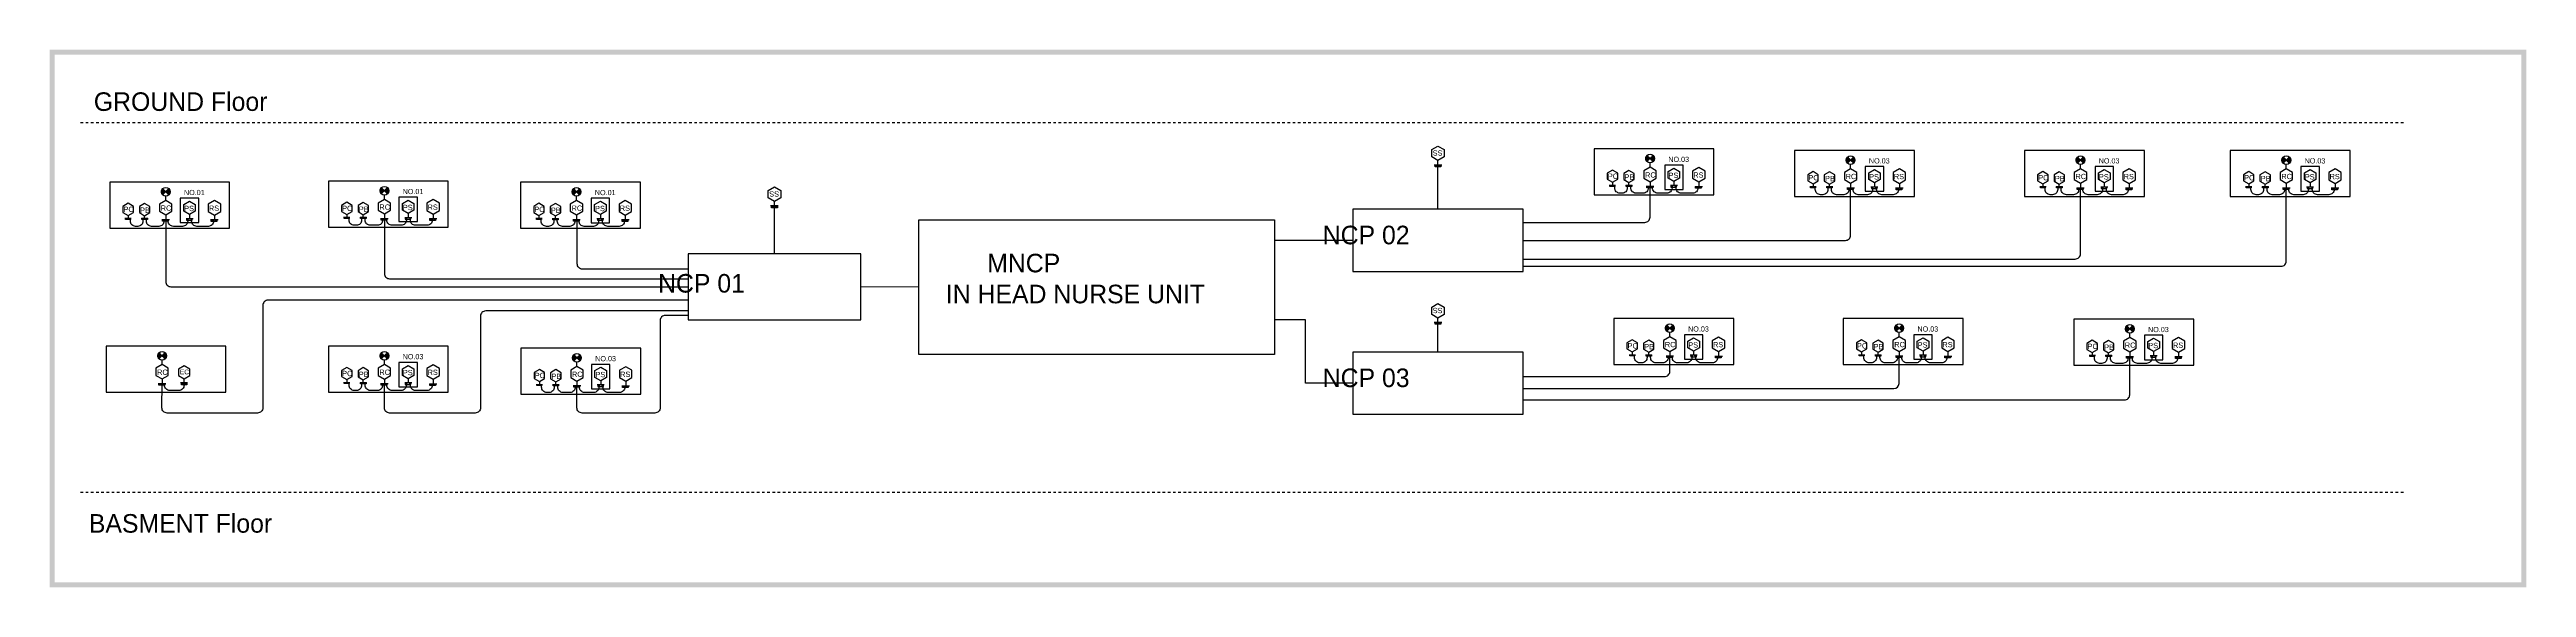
# Model space of a CAD drawing. Extents: x -15 to 255, y 313 to 399.
# Drawn here: x 160.2 to 255.5, y 322 to 342.6 of the extents above; entities that cross this region are included whole.
import ezdxf

# ---------------------------------------------------------------- set-up
doc = ezdxf.new("R2010")
doc.units = 0
doc.header["$LTSCALE"] = 0.15
doc.linetypes.add('DASHDOT', pattern=[1, 0.5, -0.25, 0, -0.25])
doc.layers.get('0').update_dxf_attribs({"color": 252})
for name, color, linetype in [('0 sockets', 252, 'Continuous'), ('00Nurse Call Diagram', 4, 'Continuous'), ('E-NURS', 4, 'Continuous'), ('ELEC-COMMENTS', 2, 'Continuous')]:
    doc.layers.add(name, color=color, linetype=linetype)
doc.styles.add('ARIAL', font='SAS_____.PFB', dxfattribs={"width": 3, "height": 0.3})
pattern_1 = [(0, (0, 0), (0, 6.985), [5.08, -1.905]), (90, (0, 0), (-6.985, 4e-16), [5.08, -1.905])]
pattern_2 = [(0, (0, 0), (0, 6.985), [5.08, -1.905]), (90, (0, 0), (-6.985, 4e-16), [5.08, -1.905])]

# ---------------------------------------------------------------- blocks, each defined once
blk = doc.blocks.new('*U105')
h = blk.add_hatch()
h.set_pattern_fill('ANGLE', color=2)
h.set_pattern_definition(pattern_1)
h.paths.add_polyline_path([(3, 40, 1), (30, 40, 1)])
at = {"color": 3}
blk.add_lwpolyline([(0, 69), (41, 69), (41, -66), (0, -66)], close=True, dxfattribs=at)
for centre in [(17, 40), (20, -39)]:
    blk.add_circle(centre, 13.1, dxfattribs=at)
at = {"layer": 'E-NURS', "ltscale": 0.8}
for p, q in [((0, 0, 0), (-106, 0, 0)), ((0, 89, 0), (0, -89, 0))]:
    blk.add_line(p, q, dxfattribs=at)
at = {"layer": 'E-NURS', "elevation": 0}
blk.add_lwpolyline([(-191, 147), (-106, 0), (-191, -147), (-360, -147), (-445, 0), (-360, 147)], close=True, dxfattribs=at)
at = {"layer": 'E-NURS', "color": 3, "linetype": 'Continuous', "style": 'ARIAL'}
blk.add_text('SS', height=123.5, rotation=270, dxfattribs=at).set_placement((-344, 111, 0))
blk = doc.blocks.new('*U138')
h = blk.add_hatch()
h.set_pattern_fill('ANGLE', color=4)
h.set_pattern_definition(pattern_1)
h.paths.add_polyline_path([(67, -77, 1), (8, -77, 1)])
at = {"color": 3}
blk.add_lwpolyline([(0, 119), (89, 119), (89, -148), (0, -148)], close=True, dxfattribs=at)
for centre in [(37, 77), (37, -77)]:
    blk.add_circle(centre, 29.3, dxfattribs=at)
at = {"layer": 'E-NURS', "ltscale": 0.8}
for p, q in [((-212, 0, 0), (0, 0, 0)), ((0, -177, 0), (0, 177, 0))]:
    blk.add_line(p, q, dxfattribs=at)
at = {"layer": 'E-NURS', "elevation": 0}
blk.add_lwpolyline([(-381, -293), (-212, 0), (-381, 293), (-720, 293), (-889, 0), (-720, -293)], close=True, dxfattribs=at)
at = {"layer": 'E-NURS', "color": 3, "linetype": 'Continuous', "style": 'ARIAL'}
blk.add_text('RS', height=246.9, rotation=90, dxfattribs=at).set_placement((-410, -259, 0))
blk = doc.blocks.new('*U144')
h = blk.add_hatch(color=2)
h.dxf.hatch_style = 1
h.paths.add_polyline_path([(-64, 35, 1), (-119, 35, 1)])
at = {"color": 3}
blk.add_lwpolyline([(-128, 0), (137, 0), (137, 72), (-128, 72)], close=True, dxfattribs=at)
for centre in [(-91, 35), (91, 35)]:
    blk.add_circle(centre, 27.3, dxfattribs=at)
at = {"layer": 'E-NURS', "ltscale": 0.8}
for p, q in [((-164, 0, 0), (164, 0, 0)), ((0, -196, 0), (0, 0, 0))]:
    blk.add_line(p, q, dxfattribs=at)
at = {"layer": 'E-NURS', "elevation": 0}
blk.add_lwpolyline([(-271, -352), (0, -196), (271, -352), (271, -665), (0, -821), (-271, -665)], close=True, dxfattribs=at)
at = {"layer": 'E-NURS', "color": 3, "linetype": 'Continuous', "style": 'ARIAL'}
blk.add_text('PS', height=250, rotation=180, dxfattribs=at).set_placement((253, -357, 0))
blk = doc.blocks.new('*U135')
h = blk.add_hatch()
h.set_pattern_fill('ANGLE', color=3)
h.set_pattern_definition(pattern_1)
h.paths.add_polyline_path([(60, 72, 1), (9, 72, 1)])
at = {"color": 3}
blk.add_lwpolyline([(0, 123), (79, 123), (79, -147), (0, -147)], close=True, dxfattribs=at)
for centre in [(34, 72), (34, -96)]:
    blk.add_circle(centre, 25.3, dxfattribs=at)
at = {"layer": 'E-NURS', "ltscale": 0.8}
for p, q in [((-212, 0, 0), (0, 0, 0)), ((0, -177, 0), (0, 177, 0))]:
    blk.add_line(p, q, dxfattribs=at)
at = {"layer": 'E-NURS', "elevation": 0}
blk.add_lwpolyline([(-381, -293), (-212, 0), (-381, 293), (-720, 293), (-889, 0), (-720, -293)], close=True, dxfattribs=at)
at = {"layer": 'E-NURS', "color": 3, "linetype": 'Continuous', "style": 'ARIAL'}
blk.add_text('RC', height=246.9, rotation=90, dxfattribs=at).set_placement((-406, -233, 0))
blk = doc.blocks.new('*U127')
h = blk.add_hatch(color=5)
h.dxf.hatch_style = 1
h.paths.add_polyline_path([(118, -28, 1), (69, -28, 1)])
at = {"color": 3}
blk.add_lwpolyline([(-125, 0), (132, 0), (132, -62), (-125, -62)], close=True, dxfattribs=at)
for centre in [(-93, -28), (93, -28)]:
    blk.add_circle(centre, 24.8, dxfattribs=at)
at = {"layer": 'E-NURS', "ltscale": 0.8}
for p, q in [((0, 0, 0), (0, 123, 0)), ((-149, 0, 0), (149, 0, 0))]:
    blk.add_line(p, q, dxfattribs=at)
at = {"layer": 'E-NURS', "elevation": 0}
blk.add_lwpolyline([(-246, 265), (0, 123), (246, 265), (246, 549), (0, 692), (-246, 549)], close=True, dxfattribs=at)
at = {"layer": 'E-NURS', "color": 3, "linetype": 'Continuous', "style": 'ARIAL'}
blk.add_text('PB', height=250, dxfattribs=at).set_placement((-214, 256, 0))
blk = doc.blocks.new('*U131')
h = blk.add_hatch(color=3)
h.dxf.hatch_style = 1
h.paths.add_polyline_path([(113, -29, 1), (63, -29, 1)])
at = {"color": 3}
blk.add_lwpolyline([(-117, 0), (115, 0), (115, -59), (-117, -59)], close=True, dxfattribs=at)
for centre in [(-88, -29), (88, -29)]:
    blk.add_circle(centre, 24.9, dxfattribs=at)
at = {"layer": 'E-NURS', "ltscale": 0.8}
for p, q in [((0, 131, 0), (0, 0, 0)), ((-149, 0, 0), (149, 0, 0))]:
    blk.add_line(p, q, dxfattribs=at)
at = {"layer": 'E-NURS', "elevation": 0}
blk.add_lwpolyline([(-246, 273), (0, 131), (246, 273), (246, 557), (0, 700), (-246, 557)], close=True, dxfattribs=at)
at = {"layer": 'E-NURS', "color": 3, "linetype": 'Continuous', "style": 'ARIAL'}
blk.add_text('PC', height=250, rotation=360, dxfattribs=at).set_placement((-220, 292, 0))
blk = doc.blocks.new('ROOM-CORRIDOR LAMP')
at = {"layer": 'E-NURS'}
h = blk.add_hatch(dxfattribs=at)
h.set_pattern_fill('ANGLE', color=256, style=0)
h.set_pattern_definition(pattern_2)
h.paths.add_polyline_path([(144, 144, 0.4142136), (-144, 144), (0, 0)])
h = blk.add_hatch(dxfattribs=at)
h.set_pattern_fill('ANGLE', color=256, style=0)
h.set_pattern_definition(pattern_2)
h.paths.add_polyline_path([(0, 0), (-144, -144, 0.4142136), (144, -144)])
blk.add_line((144, 144), (-144, -144), dxfattribs=at)
blk.add_lwpolyline([(-144, 144), (144, -144)], dxfattribs=at)
blk.add_circle((0, 0), 204, dxfattribs=at)
blk = doc.blocks.new('*U141')
h = blk.add_hatch(color=6)
h.dxf.hatch_style = 1
h.paths.add_polyline_path([(80, -72, 1), (13, -72, 1)])
at = {"color": 3}
blk.add_lwpolyline([(0, 124), (94, 124), (94, -127), (0, -127)], close=True, dxfattribs=at)
for centre in [(47, 68), (47, -72)]:
    blk.add_circle(centre, 33.6, dxfattribs=at)
at = {"layer": 'E-NURS', "ltscale": 0.8}
for p, q in [((0, 0, 0), (-191, 0, 0)), ((0, 160, 0), (0, -160, 0))]:
    blk.add_line(p, q, dxfattribs=at)
at = {"layer": 'E-NURS', "elevation": 0}
blk.add_lwpolyline([(-648, 264), (-800, 0), (-648, -264), (-343, -264), (-191, 0), (-343, 264)], close=True, dxfattribs=at)
at = {"layer": 'E-NURS', "color": 3, "linetype": 'Continuous', "style": 'ARIAL'}
blk.add_text('EC', height=222.2, rotation=90, dxfattribs=at).set_placement((-399, -198, 0))

msp = doc.modelspace()

# ---------------------------------------------------------------- hatches: boundary and pattern name
at = {"layer": '0 sockets'}
h = msp.add_hatch(color=2, dxfattribs=at)
h.dxf.hatch_style = 1
h.paths.add_polyline_path([(255.457, 342.642), (160.235, 342.642), (160.235, 321.989), (255.457, 321.989)])
h.paths.add_polyline_path([(255.257, 322.189), (160.435, 322.189), (160.435, 342.442), (255.257, 342.442)], flags=16)
h.paths.add_polyline_path([(248.683, 337.002), (246.226, 337.002), (246.226, 334.521, -0.414214), (246.026, 334.321), (216.881, 334.321), (216.881, 334.119), (210.34, 334.119), (210.34, 335.314), (207.328, 335.314), (207.328, 332.269), (208.524, 332.269), (208.524, 329.831), (210.34, 329.831), (210.34, 331.026), (216.881, 331.026), (216.881, 330.084), (222.325, 330.084, 0.414214), (222.525, 330.284), (222.525, 330.546), (220.372, 330.546), (220.372, 332.313), (224.982, 332.313), (224.982, 330.546), (222.525, 330.546), (222.525, 330.284, -0.414214), (222.325, 330.084), (216.881, 330.084), (216.881, 329.623), (231.137, 329.623, 0.412529), (231.337, 329.822), (231.341, 330.546), (229.19, 330.546), (229.19, 332.313), (233.801, 332.313), (233.801, 330.546), (231.341, 330.546), (231.337, 329.822, -0.412529), (231.137, 329.623), (216.881, 329.623), (216.881, 329.189), (240.007, 329.189, 0.414214), (240.207, 329.389), (240.207, 330.525), (238.054, 330.525), (238.054, 332.291), (242.665, 332.291), (242.665, 330.525), (240.207, 330.525), (240.207, 329.389, -0.414214), (240.007, 329.189), (216.881, 329.189), (216.881, 328.635), (210.34, 328.635), (210.34, 329.831), (208.524, 329.831), (208.524, 332.269), (207.328, 332.269), (207.328, 330.933), (193.648, 330.933), (193.648, 333.519), (191.418, 333.534), (191.418, 332.264), (184.789, 332.264), (184.789, 332.434), (183.909, 332.434, 0.414214), (183.709, 332.234), (183.709, 328.885, -0.414214), (183.509, 328.685), (180.71, 328.685, -0.414214), (180.51, 328.885), (180.51, 329.408), (178.358, 329.408), (178.358, 331.174), (182.968, 331.174), (182.968, 329.408), (180.51, 329.408), (180.51, 328.885, 0.414214), (180.71, 328.685), (183.509, 328.685, 0.414214), (183.709, 328.885), (183.709, 332.234, -0.414214), (183.909, 332.434), (184.789, 332.434), (184.789, 332.604), (177.002, 332.604, 0.414214), (176.802, 332.404), (176.802, 328.885, -0.414214), (176.602, 328.685), (173.307, 328.685, -0.414214), (173.107, 328.885), (173.107, 329.484), (170.955, 329.484), (170.955, 331.251), (175.565, 331.251), (175.565, 329.484), (173.107, 329.484), (173.107, 328.885, 0.414214), (173.307, 328.685), (176.602, 328.685, 0.414214), (176.802, 328.885), (176.802, 332.404, -0.414214), (177.002, 332.604), (184.789, 332.604), (184.789, 333.018), (168.634, 333.018, 0.414214), (168.434, 332.818), (168.434, 328.885, -0.414214), (168.234, 328.685), (164.755, 328.685, -0.416083), (164.555, 328.886), (164.558, 329.485), (162.408, 329.485), (162.408, 331.252), (167.018, 331.252), (167.018, 329.485), (164.558, 329.485), (164.555, 328.886, 0.416083), (164.755, 328.685), (168.234, 328.685, 0.414214), (168.434, 328.885), (168.434, 332.818, -0.414214), (168.634, 333.018), (184.789, 333.018), (184.789, 333.534), (164.901, 333.534, -0.414214), (164.701, 333.734), (164.701, 335.787), (162.548, 335.787), (162.548, 337.554), (167.158, 337.554), (167.158, 335.787), (164.701, 335.787), (164.701, 333.734, 0.414214), (164.901, 333.534), (184.789, 333.534), (184.789, 333.842), (173.307, 333.842, -0.414214), (173.107, 334.042), (173.107, 335.826), (170.955, 335.826), (170.955, 337.592), (175.565, 337.592), (175.565, 335.826), (173.107, 335.826), (173.107, 334.042, 0.414214), (173.307, 333.842), (184.789, 333.842), (184.789, 334.21), (180.723, 334.21, -0.414214), (180.523, 334.41), (180.523, 335.786), (178.343, 335.786), (178.343, 337.552), (182.953, 337.552), (182.953, 335.786), (180.523, 335.786), (180.523, 334.41, 0.414214), (180.723, 334.21), (184.789, 334.21), (184.789, 334.804), (191.418, 334.804), (191.418, 333.534), (193.648, 333.519), (193.648, 336.106), (207.328, 336.106), (207.328, 335.314), (210.34, 335.314), (210.34, 336.51), (216.881, 336.51), (216.881, 336.007), (221.565, 336.007, 0.414214), (221.765, 336.207), (221.765, 337.059), (219.612, 337.059), (219.612, 338.826), (224.222, 338.826), (224.222, 337.059), (221.765, 337.059), (221.765, 336.207, -0.414214), (221.565, 336.007), (216.881, 336.007), (216.881, 335.314), (229.276, 335.314, 0.414214), (229.476, 335.514), (229.476, 337.002), (227.323, 337.002), (227.323, 338.768), (231.934, 338.768), (231.934, 337.002), (229.476, 337.002), (229.476, 335.514, -0.414214), (229.276, 335.314), (216.881, 335.314), (216.881, 334.599), (238.111, 334.599, 0.414214), (238.311, 334.799), (238.311, 337.002), (236.158, 337.002), (236.158, 338.768), (240.768, 338.768), (240.768, 337.002), (238.311, 337.002), (238.311, 334.799, -0.414214), (238.111, 334.599), (216.881, 334.599), (216.881, 334.321), (246.026, 334.321, 0.414214), (246.226, 334.521), (246.226, 337.002), (244.073, 337.002), (244.073, 338.768), (248.683, 338.768)], flags=0)
h.paths.add_polyline_path([(248.34, 337.919), (248.34, 337.641), (248.1, 337.502), (248.1, 337.329), (248.197, 337.329), (248.197, 337.256), (248.065, 337.256, -0.395428), (247.865, 337.069), (247.425, 337.069, -0.330612), (247.233, 337.211), (247.064, 337.211, -0.330612), (246.873, 337.069), (246.52, 337.069, -0.414214), (246.32, 337.269), (246.32, 337.27), (246.161, 337.27), (246.161, 337.269, -0.414214), (245.961, 337.069), (245.686, 337.069, -0.414214), (245.486, 337.269), (245.486, 337.327), (245.352, 337.327), (245.352, 337.269, -0.414214), (245.152, 337.069), (245.067, 337.069, -0.414214), (244.867, 337.269), (244.867, 337.332), (244.685, 337.332), (244.685, 337.38), (244.781, 337.38), (244.781, 337.487), (244.579, 337.604), (244.579, 337.837), (244.781, 337.953), (244.983, 337.837), (244.983, 337.604), (244.781, 337.487), (244.781, 337.38), (244.875, 337.38), (244.875, 337.332), (244.867, 337.332), (244.867, 337.269, 0.414214), (245.067, 337.069), (245.152, 337.069, 0.414214), (245.352, 337.269), (245.352, 337.327), (245.311, 337.327), (245.311, 337.378), (245.414, 337.378), (245.414, 337.478), (245.212, 337.595), (245.212, 337.828), (245.414, 337.944), (245.616, 337.828), (245.616, 337.595), (245.414, 337.478), (245.414, 337.378), (245.522, 337.378), (245.522, 337.327), (245.486, 337.327), (245.486, 337.269, 0.414214), (245.686, 337.069), (245.961, 337.069, 0.414214), (246.161, 337.269), (246.161, 337.27), (246.106, 337.27), (246.106, 337.335), (246.226, 337.335), (246.226, 337.509), (245.985, 337.648), (245.985, 337.925), (246.226, 338.064), (246.466, 337.925), (246.466, 337.648), (246.226, 337.509), (246.226, 337.335), (246.327, 337.335), (246.327, 337.27), (246.32, 337.27), (246.32, 337.269, 0.414214), (246.52, 337.069), (246.873, 337.069, 0.330612), (247.064, 337.211), (246.788, 337.211), (246.788, 338.149), (247.496, 338.149), (247.496, 337.211), (247.233, 337.211, 0.330612), (247.425, 337.069), (247.865, 337.069, 0.395428), (248.065, 337.256), (247.978, 337.256), (247.978, 337.329), (248.1, 337.329), (248.1, 337.502), (247.859, 337.641), (247.859, 337.919), (248.1, 338.058)], flags=0)
h.paths.add_polyline_path([(247.364, 337.906), (247.364, 337.649), (247.142, 337.521), (247.142, 337.361), (247.246, 337.361), (247.246, 337.302), (247.029, 337.302), (247.029, 337.361), (247.142, 337.361), (247.142, 337.521), (246.919, 337.649), (246.919, 337.906), (247.142, 338.034)], flags=0)
h.paths.add_polyline_path([(242.321, 331.442), (242.321, 331.164), (242.081, 331.025), (242.081, 330.852), (242.178, 330.852), (242.178, 330.779), (242.046, 330.779, -0.395428), (241.847, 330.592), (241.406, 330.592, -0.330612), (241.214, 330.734), (241.045, 330.734, -0.330612), (240.854, 330.592), (240.502, 330.592, -0.414214), (240.302, 330.792), (240.302, 330.793), (240.142, 330.793), (240.142, 330.792, -0.414214), (239.942, 330.592), (239.668, 330.592, -0.414214), (239.468, 330.792), (239.468, 330.85), (239.333, 330.85), (239.333, 330.792, -0.414214), (239.133, 330.592), (239.049, 330.592, -0.414214), (238.849, 330.792), (238.849, 330.855), (238.666, 330.855), (238.666, 330.903), (238.762, 330.903), (238.762, 331.01), (238.56, 331.126), (238.56, 331.36), (238.762, 331.476), (238.964, 331.36), (238.964, 331.126), (238.762, 331.01), (238.762, 330.903), (238.857, 330.903), (238.857, 330.855), (238.849, 330.855), (238.849, 330.792, 0.414214), (239.049, 330.592), (239.133, 330.592, 0.414214), (239.333, 330.792), (239.333, 330.85), (239.293, 330.85), (239.293, 330.901), (239.395, 330.901), (239.395, 331.001), (239.194, 331.118), (239.194, 331.351), (239.395, 331.467), (239.597, 331.351), (239.597, 331.118), (239.395, 331.001), (239.395, 330.901), (239.504, 330.901), (239.504, 330.85), (239.468, 330.85), (239.468, 330.792, 0.414214), (239.668, 330.592), (239.942, 330.592, 0.414214), (240.142, 330.792), (240.142, 330.793), (240.087, 330.793), (240.087, 330.858), (240.207, 330.858), (240.207, 331.032), (239.967, 331.17), (239.967, 331.448), (240.207, 331.587), (240.447, 331.448), (240.447, 331.17), (240.207, 331.032), (240.207, 330.858), (240.308, 330.858), (240.308, 330.793), (240.302, 330.793), (240.302, 330.792, 0.414214), (240.502, 330.592), (240.854, 330.592, 0.330612), (241.045, 330.734), (240.769, 330.734), (240.769, 331.671), (241.477, 331.671), (241.477, 330.734), (241.214, 330.734, 0.330612), (241.406, 330.592), (241.847, 330.592, 0.395428), (242.046, 330.779), (241.959, 330.779), (241.959, 330.852), (242.081, 330.852), (242.081, 331.025), (241.84, 331.164), (241.84, 331.442), (242.081, 331.581)], flags=0)
h.paths.add_polyline_path([(240.425, 337.919), (240.425, 337.641), (240.184, 337.502), (240.184, 337.329), (240.282, 337.329), (240.282, 337.256), (240.15, 337.256, -0.395428), (239.95, 337.069), (239.51, 337.069, -0.330612), (239.318, 337.211), (239.149, 337.211, -0.330612), (238.957, 337.069), (238.605, 337.069, -0.414214), (238.405, 337.269), (238.405, 337.27), (238.246, 337.27), (238.246, 337.269, -0.414214), (238.046, 337.069), (237.771, 337.069, -0.414214), (237.571, 337.269), (237.571, 337.327), (237.437, 337.327), (237.437, 337.269, -0.414214), (237.237, 337.069), (237.152, 337.069, -0.414214), (236.952, 337.269), (236.952, 337.332), (236.77, 337.332), (236.77, 337.38), (236.866, 337.38), (236.866, 337.487), (236.664, 337.604), (236.664, 337.837), (236.866, 337.953), (237.068, 337.837), (237.068, 337.604), (236.866, 337.487), (236.866, 337.38), (236.96, 337.38), (236.96, 337.332), (236.952, 337.332), (236.952, 337.269, 0.414214), (237.152, 337.069), (237.237, 337.069, 0.414214), (237.437, 337.269), (237.437, 337.327), (237.396, 337.327), (237.396, 337.378), (237.499, 337.378), (237.499, 337.478), (237.297, 337.595), (237.297, 337.828), (237.499, 337.944), (237.701, 337.828), (237.701, 337.595), (237.499, 337.478), (237.499, 337.378), (237.607, 337.378), (237.607, 337.327), (237.571, 337.327), (237.571, 337.269, 0.414214), (237.771, 337.069), (238.046, 337.069, 0.414214), (238.246, 337.269), (238.246, 337.27), (238.191, 337.27), (238.191, 337.335), (238.311, 337.335), (238.311, 337.509), (238.07, 337.648), (238.07, 337.925), (238.311, 338.064), (238.551, 337.925), (238.551, 337.648), (238.311, 337.509), (238.311, 337.335), (238.412, 337.335), (238.412, 337.27), (238.405, 337.27), (238.405, 337.269, 0.414214), (238.605, 337.069), (238.957, 337.069, 0.330612), (239.149, 337.211), (238.873, 337.211), (238.873, 338.149), (239.581, 338.149), (239.581, 337.211), (239.318, 337.211, 0.330612), (239.51, 337.069), (239.95, 337.069, 0.395428), (240.15, 337.256), (240.063, 337.256), (240.063, 337.329), (240.184, 337.329), (240.184, 337.502), (239.944, 337.641), (239.944, 337.919), (240.184, 338.058)], flags=0)
h.paths.add_polyline_path([(241.345, 331.429), (241.345, 331.172), (241.123, 331.044), (241.123, 330.883), (241.228, 330.883), (241.228, 330.825), (241.01, 330.825), (241.01, 330.883), (241.123, 330.883), (241.123, 331.044), (240.901, 331.172), (240.901, 331.429), (241.123, 331.557)], flags=0)
h.paths.add_polyline_path([(239.449, 337.906), (239.449, 337.649), (239.226, 337.521), (239.226, 337.361), (239.331, 337.361), (239.331, 337.302), (239.114, 337.302), (239.114, 337.361), (239.226, 337.361), (239.226, 337.521), (239.004, 337.649), (239.004, 337.906), (239.226, 338.034)], flags=0)
h.paths.add_polyline_path([(233.457, 331.463), (233.457, 331.186), (233.217, 331.047), (233.217, 330.873), (233.314, 330.873), (233.314, 330.801), (233.182, 330.801, -0.395428), (232.983, 330.614), (232.542, 330.614, -0.330612), (232.35, 330.756), (232.181, 330.756, -0.330612), (231.99, 330.614), (231.638, 330.614, -0.414214), (231.438, 330.814), (231.438, 330.815), (231.278, 330.815), (231.278, 330.814, -0.414214), (231.078, 330.614), (230.804, 330.614, -0.414214), (230.604, 330.814), (230.604, 330.872), (230.469, 330.872), (230.469, 330.814, -0.414214), (230.269, 330.614), (230.185, 330.614, -0.414214), (229.985, 330.814), (229.985, 330.876), (229.802, 330.876), (229.802, 330.924), (229.898, 330.924), (229.898, 331.031), (229.696, 331.148), (229.696, 331.381), (229.898, 331.498), (230.1, 331.381), (230.1, 331.148), (229.898, 331.031), (229.898, 330.924), (229.993, 330.924), (229.993, 330.876), (229.985, 330.876), (229.985, 330.814, 0.414214), (230.185, 330.614), (230.269, 330.614, 0.414214), (230.469, 330.814), (230.469, 330.872), (230.429, 330.872), (230.429, 330.922), (230.531, 330.922), (230.531, 331.023), (230.329, 331.139), (230.329, 331.372), (230.531, 331.489), (230.733, 331.372), (230.733, 331.139), (230.531, 331.023), (230.531, 330.922), (230.64, 330.922), (230.64, 330.872), (230.604, 330.872), (230.604, 330.814, 0.414214), (230.804, 330.614), (231.078, 330.614, 0.414214), (231.278, 330.814), (231.278, 330.815), (231.223, 330.815), (231.223, 330.88), (231.343, 330.88), (231.343, 331.053), (231.103, 331.192), (231.103, 331.47), (231.343, 331.608), (231.583, 331.47), (231.583, 331.192), (231.343, 331.053), (231.343, 330.88), (231.444, 330.88), (231.444, 330.815), (231.438, 330.815), (231.438, 330.814, 0.414214), (231.638, 330.614), (231.99, 330.614, 0.330612), (232.181, 330.756), (231.905, 330.756), (231.905, 331.693), (232.613, 331.693), (232.613, 330.756), (232.35, 330.756, 0.330612), (232.542, 330.614), (232.983, 330.614, 0.395428), (233.182, 330.801), (233.095, 330.801), (233.095, 330.873), (233.217, 330.873), (233.217, 331.047), (232.976, 331.186), (232.976, 331.463), (233.217, 331.602)], flags=0)
h.paths.add_polyline_path([(231.59, 337.919), (231.59, 337.641), (231.35, 337.502), (231.35, 337.329), (231.447, 337.329), (231.447, 337.256), (231.315, 337.256, -0.395428), (231.116, 337.069), (230.675, 337.069, -0.330612), (230.483, 337.211), (230.314, 337.211, -0.330612), (230.123, 337.069), (229.771, 337.069, -0.414214), (229.571, 337.269), (229.571, 337.27), (229.411, 337.27), (229.411, 337.269, -0.414214), (229.211, 337.069), (228.937, 337.069, -0.414214), (228.737, 337.269), (228.737, 337.327), (228.602, 337.327), (228.602, 337.269, -0.414214), (228.402, 337.069), (228.318, 337.069, -0.414214), (228.118, 337.269), (228.118, 337.332), (227.935, 337.332), (227.935, 337.38), (228.031, 337.38), (228.031, 337.487), (227.829, 337.604), (227.829, 337.837), (228.031, 337.953), (228.233, 337.837), (228.233, 337.604), (228.031, 337.487), (228.031, 337.38), (228.126, 337.38), (228.126, 337.332), (228.118, 337.332), (228.118, 337.269, 0.414214), (228.318, 337.069), (228.402, 337.069, 0.414214), (228.602, 337.269), (228.602, 337.327), (228.562, 337.327), (228.562, 337.378), (228.664, 337.378), (228.664, 337.478), (228.463, 337.595), (228.463, 337.828), (228.664, 337.944), (228.866, 337.828), (228.866, 337.595), (228.664, 337.478), (228.664, 337.378), (228.773, 337.378), (228.773, 337.327), (228.737, 337.327), (228.737, 337.269, 0.414214), (228.937, 337.069), (229.211, 337.069, 0.414214), (229.411, 337.269), (229.411, 337.27), (229.356, 337.27), (229.356, 337.335), (229.476, 337.335), (229.476, 337.509), (229.236, 337.648), (229.236, 337.925), (229.476, 338.064), (229.716, 337.925), (229.716, 337.648), (229.476, 337.509), (229.476, 337.335), (229.577, 337.335), (229.577, 337.27), (229.571, 337.27), (229.571, 337.269, 0.414214), (229.771, 337.069), (230.123, 337.069, 0.330612), (230.314, 337.211), (230.038, 337.211), (230.038, 338.149), (230.746, 338.149), (230.746, 337.211), (230.483, 337.211, 0.330612), (230.675, 337.069), (231.116, 337.069, 0.395428), (231.315, 337.256), (231.228, 337.256), (231.228, 337.329), (231.35, 337.329), (231.35, 337.502), (231.109, 337.641), (231.109, 337.919), (231.35, 338.058)], flags=0)
h.paths.add_polyline_path([(232.481, 331.45), (232.481, 331.194), (232.259, 331.065), (232.259, 330.905), (232.363, 330.905), (232.363, 330.846), (232.146, 330.846), (232.146, 330.905), (232.259, 330.905), (232.259, 331.065), (232.037, 331.194), (232.037, 331.45), (232.259, 331.578)], flags=0)
h.paths.add_polyline_path([(230.614, 337.906), (230.614, 337.649), (230.392, 337.521), (230.392, 337.361), (230.497, 337.361), (230.497, 337.302), (230.279, 337.302), (230.279, 337.361), (230.392, 337.361), (230.392, 337.521), (230.17, 337.649), (230.17, 337.906), (230.392, 338.034)], flags=0)
h.paths.add_polyline_path([(224.639, 331.463), (224.639, 331.186), (224.399, 331.047), (224.399, 330.873), (224.496, 330.873), (224.496, 330.801), (224.364, 330.801, -0.395428), (224.164, 330.614), (223.724, 330.614, -0.330612), (223.532, 330.756), (223.087, 330.756), (223.087, 331.693), (223.795, 331.693), (223.795, 330.756), (223.532, 330.756, 0.330612), (223.724, 330.614), (224.164, 330.614, 0.395428), (224.364, 330.801), (224.277, 330.801), (224.277, 330.873), (224.399, 330.873), (224.399, 331.047), (224.158, 331.186), (224.158, 331.463), (224.399, 331.602)], flags=0)
h.paths.add_polyline_path([(223.035, 338.206), (223.035, 337.269), (222.327, 337.269), (222.327, 338.206)], flags=0)
h.paths.add_polyline_path([(181.766, 336.932), (181.766, 335.995), (181.057, 335.995), (181.057, 336.932)], flags=0)
h.paths.add_polyline_path([(181.781, 330.555), (181.781, 329.617), (181.072, 329.617), (181.072, 330.555)], flags=0)
h.paths.add_polyline_path([(174.378, 336.972), (174.378, 336.035), (173.669, 336.035), (173.669, 336.972)], flags=0)
h.paths.add_polyline_path([(174.378, 330.631), (174.378, 329.694), (173.669, 329.694), (173.669, 330.631)], flags=0)
h.paths.add_polyline_path([(165.971, 336.934), (165.971, 335.997), (165.263, 335.997), (165.263, 336.934)], flags=0)
h.paths.add_polyline_path([(230.131, 337.594), (230.613, 337.594), (230.613, 337.915), (230.131, 337.915)], flags=8)
h.paths.add_polyline_path([(238.966, 337.594), (239.448, 337.594), (239.448, 337.915), (238.966, 337.915)], flags=8)
h.paths.add_polyline_path([(246.881, 337.594), (247.363, 337.594), (247.363, 337.915), (246.881, 337.915)], flags=8)
h.paths.add_polyline_path([(231.998, 331.138), (232.48, 331.138), (232.48, 331.459), (231.998, 331.459)], flags=8)
h.paths.add_polyline_path([(240.862, 331.117), (241.344, 331.117), (241.344, 331.438), (240.862, 331.438)], flags=8)
h.paths.add_polyline_path([(161.758, 340.109), (170.078, 340.109), (170.078, 341.179), (161.758, 341.179)], flags=8)
h.paths.add_polyline_path([(161.569, 323.912), (170.602, 323.912), (170.602, 324.982), (161.569, 324.982)], flags=8)
h.paths.add_polyline_path([(240.859, 331.742), (241.726, 331.742), (241.726, 332.042), (240.859, 332.042)], flags=8)
h.paths.add_polyline_path([(231.995, 331.763), (232.862, 331.763), (232.862, 332.063), (231.995, 332.063)], flags=8)
h.paths.add_polyline_path([(223.177, 331.763), (224.044, 331.763), (224.044, 332.063), (223.177, 332.063)], flags=8)
h.paths.add_polyline_path([(246.878, 338.219), (247.745, 338.219), (247.745, 338.519), (246.878, 338.519)], flags=8)
h.paths.add_polyline_path([(238.963, 338.219), (239.83, 338.219), (239.83, 338.519), (238.963, 338.519)], flags=8)
h.paths.add_polyline_path([(230.128, 338.219), (230.995, 338.219), (230.995, 338.519), (230.128, 338.519)], flags=8)
h.paths.add_polyline_path([(222.417, 338.276), (223.284, 338.276), (223.284, 338.576), (222.417, 338.576)], flags=8)
h.paths.add_polyline_path([(165.353, 337.004), (166.153, 337.004), (166.153, 337.304), (165.353, 337.304)], flags=8)
h.paths.add_polyline_path([(173.76, 330.701), (174.626, 330.701), (174.626, 331.001), (173.76, 331.001)], flags=8)
h.paths.add_polyline_path([(173.76, 337.042), (174.56, 337.042), (174.56, 337.342), (173.76, 337.342)], flags=8)
h.paths.add_polyline_path([(181.163, 330.625), (182.03, 330.625), (182.03, 330.925), (181.163, 330.925)], flags=8)
h.paths.add_polyline_path([(181.148, 337.002), (181.948, 337.002), (181.948, 337.302), (181.148, 337.302)], flags=8)
h.paths.add_polyline_path([(211.692, 329.503), (215.971, 329.503), (215.971, 330.573), (211.692, 330.573)], flags=8)
h.paths.add_polyline_path([(211.692, 334.986), (215.971, 334.986), (215.971, 336.056), (211.692, 336.056)], flags=8)
h.paths.add_polyline_path([(186.141, 333.131), (190.182, 333.131), (190.182, 334.201), (186.141, 334.201)], flags=8)
h.paths.add_polyline_path([(194.515, 332.721), (206.995, 332.721), (206.995, 334.98), (194.515, 334.98)], flags=8)

# ---------------------------------------------------------------- linework, layer by layer
at = {"layer": '00Nurse Call Diagram', "color": 6, "linetype": 'DASHDOT'}
for points in [[(161.426, 339.842), (250.73, 339.842)], [(161.426, 325.643), (250.73, 325.643)]]:
    msp.add_lwpolyline(points, dxfattribs=at)
at = {"layer": '00Nurse Call Diagram', "color": 6, "linetype": 'Continuous'}
for points in [[(213.611, 336.51), (213.611, 338.209)], [(221.765, 338.122), (221.765, 338.286)], [(229.476, 338.064), (229.476, 338.228)], [(238.311, 338.064), (238.311, 338.228)], [(246.226, 338.064), (246.226, 338.228)], [(164.701, 336.849), (164.701, 337.014)], [(173.107, 336.888), (173.107, 337.052)], [(180.495, 336.848), (180.495, 337.012)], [(188.103, 334.804), (188.103, 336.636)], [(210.34, 335.314), (207.328, 335.314)], [(193.648, 333.519), (191.418, 333.534)], [(210.34, 329.831), (208.524, 329.831), (208.524, 332.269), (207.328, 332.269)], [(213.611, 331.026), (213.611, 332.16)], [(222.525, 331.608), (222.525, 331.773)], [(231.343, 331.608), (231.343, 331.773)], [(240.207, 331.587), (240.207, 331.751)], [(164.561, 330.547), (164.561, 330.712)], [(173.107, 330.546), (173.107, 330.711)], [(180.51, 330.47), (180.51, 330.635)]]:
    msp.add_lwpolyline(points, dxfattribs=at)
for points in [[(224.222, 338.826), (219.612, 338.826), (219.612, 337.059), (224.222, 337.059)], [(223.035, 338.206), (222.327, 338.206), (222.327, 337.269), (223.035, 337.269)], [(231.934, 338.768), (227.323, 338.768), (227.323, 337.002), (231.934, 337.002)], [(230.746, 338.149), (230.038, 338.149), (230.038, 337.211), (230.746, 337.211)], [(240.768, 338.768), (236.158, 338.768), (236.158, 337.002), (240.768, 337.002)], [(239.581, 338.149), (238.873, 338.149), (238.873, 337.211), (239.581, 337.211)], [(248.683, 338.768), (244.073, 338.768), (244.073, 337.002), (248.683, 337.002)], [(247.496, 338.149), (246.788, 338.149), (246.788, 337.211), (247.496, 337.211)], [(167.158, 337.554), (162.548, 337.554), (162.548, 335.787), (167.158, 335.787)], [(175.565, 337.592), (170.955, 337.592), (170.955, 335.826), (175.565, 335.826)], [(182.953, 337.552), (178.343, 337.552), (178.343, 335.786), (182.953, 335.786)], [(165.971, 336.934), (165.263, 336.934), (165.263, 335.997), (165.971, 335.997)], [(174.378, 336.972), (173.669, 336.972), (173.669, 336.035), (174.378, 336.035)], [(181.766, 336.932), (181.057, 336.932), (181.057, 335.995), (181.766, 335.995)], [(216.881, 336.51), (210.34, 336.51), (210.34, 334.119), (216.881, 334.119)], [(193.648, 336.106), (207.328, 336.106), (207.328, 330.933), (193.648, 330.933)], [(191.418, 334.804), (184.789, 334.804), (184.789, 332.264), (191.418, 332.264)], [(224.982, 332.313), (220.372, 332.313), (220.372, 330.546), (224.982, 330.546)], [(223.795, 331.693), (223.087, 331.693), (223.087, 330.756), (223.795, 330.756)], [(233.801, 332.313), (229.19, 332.313), (229.19, 330.546), (233.801, 330.546)], [(232.613, 331.693), (231.905, 331.693), (231.905, 330.756), (232.613, 330.756)], [(242.665, 332.291), (238.054, 332.291), (238.054, 330.525), (242.665, 330.525)], [(241.477, 331.671), (240.769, 331.671), (240.769, 330.734), (241.477, 330.734)], [(167.018, 331.252), (162.408, 331.252), (162.408, 329.485), (167.018, 329.485)], [(175.565, 331.251), (170.955, 331.251), (170.955, 329.484), (175.565, 329.484)], [(174.378, 330.631), (173.669, 330.631), (173.669, 329.694), (174.378, 329.694)], [(182.968, 331.174), (178.358, 331.174), (178.358, 329.408), (182.968, 329.408)], [(181.781, 330.555), (181.072, 330.555), (181.072, 329.617), (181.781, 329.617)], [(216.881, 331.026), (210.34, 331.026), (210.34, 328.635), (216.881, 328.635)]]:
    msp.add_lwpolyline(points, close=True, dxfattribs=at)
for points in [[(216.881, 336.007), (221.565, 336.007, 0.414214), (221.765, 336.207), (221.765, 337.393)], [(216.881, 335.314), (229.276, 335.314, 0.414214), (229.476, 335.514), (229.476, 337.335)], [(216.881, 334.599), (238.111, 334.599, 0.414214), (238.311, 334.799), (238.311, 337.335)], [(216.881, 334.321), (246.026, 334.321, 0.414214), (246.226, 334.521), (246.226, 337.335)], [(220.891, 337.435), (220.891, 337.327, -0.414214), (220.691, 337.127), (220.606, 337.127, -0.414214), (220.406, 337.327), (220.406, 337.438)], [(221.7, 337.393), (221.7, 337.327, -0.414214), (221.5, 337.127), (221.225, 337.127, -0.414214), (221.025, 337.327), (221.025, 337.435)], [(222.611, 337.418), (222.611, 337.327, -0.414214), (222.411, 337.127), (222.059, 337.127, -0.414214), (221.859, 337.327), (221.859, 337.393)], [(223.604, 337.387), (223.604, 337.327, -0.414214), (223.404, 337.127), (222.963, 337.127, -0.414214), (222.763, 337.327), (222.763, 337.418)], [(228.602, 337.378), (228.602, 337.269, -0.414214), (228.402, 337.069), (228.318, 337.069, -0.414214), (228.118, 337.269), (228.118, 337.38)], [(229.411, 337.335), (229.411, 337.269, -0.414214), (229.211, 337.069), (228.937, 337.069, -0.414214), (228.737, 337.269), (228.737, 337.378)], [(230.323, 337.361), (230.323, 337.269, -0.414214), (230.123, 337.069), (229.771, 337.069, -0.414214), (229.571, 337.269), (229.571, 337.335)], [(231.316, 337.329), (231.316, 337.269, -0.414214), (231.116, 337.069), (230.675, 337.069, -0.414214), (230.475, 337.269), (230.475, 337.361)], [(237.437, 337.378), (237.437, 337.269, -0.414214), (237.237, 337.069), (237.152, 337.069, -0.414214), (236.952, 337.269), (236.952, 337.38)], [(238.246, 337.335), (238.246, 337.269, -0.414214), (238.046, 337.069), (237.771, 337.069, -0.414214), (237.571, 337.269), (237.571, 337.378)], [(239.157, 337.361), (239.157, 337.269, -0.414214), (238.957, 337.069), (238.605, 337.069, -0.414214), (238.405, 337.269), (238.405, 337.335)], [(240.15, 337.329), (240.15, 337.269, -0.414214), (239.95, 337.069), (239.51, 337.069, -0.414214), (239.31, 337.269), (239.31, 337.361)], [(245.352, 337.378), (245.352, 337.269, -0.414214), (245.152, 337.069), (245.067, 337.069, -0.414214), (244.867, 337.269), (244.867, 337.38)], [(246.161, 337.335), (246.161, 337.269, -0.414214), (245.961, 337.069), (245.686, 337.069, -0.414214), (245.486, 337.269), (245.486, 337.378)], [(247.073, 337.361), (247.073, 337.269, -0.414214), (246.873, 337.069), (246.52, 337.069, -0.414214), (246.32, 337.269), (246.32, 337.335)], [(248.065, 337.329), (248.065, 337.269, -0.414214), (247.865, 337.069), (247.425, 337.069, -0.414214), (247.225, 337.269), (247.225, 337.361)], [(163.827, 336.163), (163.827, 336.054, -0.414214), (163.627, 335.854), (163.542, 335.854, -0.414214), (163.342, 336.054), (163.342, 336.165)], [(164.636, 336.121), (164.636, 336.054, -0.414214), (164.436, 335.854), (164.161, 335.854, -0.414214), (163.961, 336.054), (163.961, 336.163)], [(165.547, 336.146), (165.547, 336.054, -0.414214), (165.347, 335.854), (164.995, 335.854, -0.414214), (164.795, 336.054), (164.795, 336.121)], [(166.54, 336.114), (166.54, 336.054, -0.414214), (166.34, 335.854), (165.899, 335.854, -0.414214), (165.699, 336.054), (165.699, 336.146)], [(172.234, 336.201), (172.234, 336.093, -0.414214), (172.034, 335.893), (171.949, 335.893, -0.414214), (171.749, 336.093), (171.749, 336.204)], [(173.043, 336.159), (173.043, 336.093, -0.414214), (172.843, 335.893), (172.568, 335.893, -0.414214), (172.368, 336.093), (172.368, 336.201)], [(173.107, 336.159), (173.107, 334.042, 0.414214), (173.307, 333.842), (184.789, 333.842)], [(173.954, 336.184), (173.954, 336.093, -0.414214), (173.754, 335.893), (173.402, 335.893, -0.414214), (173.202, 336.093), (173.202, 336.159)], [(174.947, 336.153), (174.947, 336.093, -0.414214), (174.747, 335.893), (174.306, 335.893, -0.414214), (174.106, 336.093), (174.106, 336.184)], [(179.622, 336.161), (179.622, 336.053, -0.414214), (179.422, 335.853), (179.337, 335.853, -0.414214), (179.137, 336.053), (179.137, 336.164)], [(180.431, 336.119), (180.431, 336.053, -0.414214), (180.231, 335.853), (179.956, 335.853, -0.414214), (179.756, 336.053), (179.756, 336.161)], [(181.342, 336.144), (181.342, 336.053, -0.414214), (181.142, 335.853), (180.79, 335.853, -0.414214), (180.59, 336.053), (180.59, 336.119)], [(182.335, 336.113), (182.335, 336.053, -0.414214), (182.135, 335.853), (181.694, 335.853, -0.414214), (181.494, 336.053), (181.494, 336.144)], [(164.701, 336.121), (164.701, 333.734, 0.414214), (164.901, 333.534), (184.789, 333.534)], [(184.789, 334.21), (180.723, 334.21, -0.414214), (180.523, 334.41), (180.523, 336.119)], [(184.789, 333.018), (168.634, 333.018, 0.414214), (168.434, 332.818), (168.434, 328.885, -0.414214), (168.234, 328.685), (164.755, 328.685, -0.416083), (164.555, 328.886), (164.561, 329.819), (164.561, 329.819)], [(184.789, 332.604), (177.002, 332.604, 0.414214), (176.802, 332.404), (176.802, 328.885, -0.414214), (176.602, 328.685), (173.307, 328.685, -0.414214), (173.107, 328.885), (173.107, 329.818)], [(184.789, 332.434), (183.909, 332.434, 0.414214), (183.709, 332.234), (183.709, 328.885, -0.414214), (183.509, 328.685), (180.71, 328.685, -0.414214), (180.51, 328.885), (180.51, 329.741)], [(216.881, 330.084), (222.325, 330.084, 0.414214), (222.525, 330.284), (222.525, 330.88)], [(216.881, 329.623), (231.137, 329.623, 0.412529), (231.337, 329.822), (231.343, 330.88)], [(216.881, 329.189), (240.007, 329.189, 0.414214), (240.207, 329.389), (240.207, 330.858)], [(221.651, 330.922), (221.651, 330.814, -0.414214), (221.451, 330.614), (221.366, 330.614, -0.414214), (221.166, 330.814), (221.166, 330.924)], [(222.46, 330.88), (222.46, 330.814, -0.414214), (222.26, 330.614), (221.985, 330.614, -0.414214), (221.785, 330.814), (221.785, 330.922)], [(223.372, 330.905), (223.372, 330.814, -0.414214), (223.172, 330.614), (222.819, 330.614, -0.414214), (222.619, 330.814), (222.619, 330.88)], [(224.364, 330.873), (224.364, 330.814, -0.414214), (224.164, 330.614), (223.724, 330.614, -0.414214), (223.524, 330.814), (223.524, 330.905)], [(230.469, 330.922), (230.469, 330.814, -0.414214), (230.269, 330.614), (230.185, 330.614, -0.414214), (229.985, 330.814), (229.985, 330.924)], [(231.278, 330.88), (231.278, 330.814, -0.414214), (231.078, 330.614), (230.804, 330.614, -0.414214), (230.604, 330.814), (230.604, 330.922)], [(232.19, 330.905), (232.19, 330.814, -0.414214), (231.99, 330.614), (231.638, 330.614, -0.414214), (231.438, 330.814), (231.438, 330.88)], [(233.183, 330.873), (233.183, 330.814, -0.414214), (232.983, 330.614), (232.542, 330.614, -0.414214), (232.342, 330.814), (232.342, 330.905)], [(239.333, 330.901), (239.333, 330.792, -0.414214), (239.133, 330.592), (239.049, 330.592, -0.414214), (238.849, 330.792), (238.849, 330.903)], [(240.142, 330.858), (240.142, 330.792, -0.414214), (239.942, 330.592), (239.668, 330.592, -0.414214), (239.468, 330.792), (239.468, 330.901)], [(241.054, 330.883), (241.054, 330.792, -0.414214), (240.854, 330.592), (240.502, 330.592, -0.414214), (240.302, 330.792), (240.302, 330.858)], [(242.047, 330.852), (242.047, 330.792, -0.414214), (241.847, 330.592), (241.406, 330.592, -0.414214), (241.206, 330.792), (241.206, 330.883)], [(165.407, 329.844), (165.407, 329.752, -0.414214), (165.207, 329.552), (164.855, 329.552, -0.414214), (164.655, 329.752), (164.655, 329.819)], [(172.234, 329.86), (172.234, 329.751, -0.414214), (172.034, 329.551), (171.949, 329.551, -0.414214), (171.749, 329.751), (171.749, 329.862)], [(173.043, 329.818), (173.043, 329.751, -0.414214), (172.843, 329.551), (172.568, 329.551, -0.414214), (172.368, 329.751), (172.368, 329.86)], [(173.954, 329.843), (173.954, 329.751, -0.414214), (173.754, 329.551), (173.402, 329.551, -0.414214), (173.202, 329.751), (173.202, 329.818)], [(174.947, 329.811), (174.947, 329.751, -0.414214), (174.747, 329.551), (174.306, 329.551, -0.414214), (174.106, 329.751), (174.106, 329.843)], [(179.637, 329.784), (179.637, 329.675, -0.414214), (179.437, 329.475), (179.352, 329.475, -0.414214), (179.152, 329.675), (179.152, 329.786)], [(180.446, 329.741), (180.446, 329.675, -0.414214), (180.246, 329.475), (179.971, 329.475, -0.414214), (179.771, 329.675), (179.771, 329.784)], [(181.357, 329.767), (181.357, 329.675, -0.414214), (181.157, 329.475), (180.805, 329.475, -0.414214), (180.605, 329.675), (180.605, 329.741)], [(182.35, 329.735), (182.35, 329.675, -0.414214), (182.15, 329.475), (181.709, 329.475, -0.414214), (181.509, 329.675), (181.509, 329.767)]]:
    msp.add_lwpolyline(points, format="xyb", dxfattribs=at)

# ---------------------------------------------------------------- block references
at = {"layer": 'E-NURS', "color": 6}
for name, p, xscale, yscale, zscale, rotation in [('*U105', (213.611, 338.209), 0.001639342902260456, 0.001639342902260456, 0.001639342902260456, 270), ('ROOM-CORRIDOR LAMP', (221.765, 338.456), 0.0008191860001327866, 0.0008191860001327866, 0.0008191860001327866, 90), ('*U144', (222.68, 337.418), 0.0008196714511301471, 0.0008196714511301471, 0.0008196714511301471, 180.0000000019864), ('ROOM-CORRIDOR LAMP', (229.476, 338.398), 0.0008191860001327866, 0.0008191860001327866, 0.0008191860001327866, 90), ('ROOM-CORRIDOR LAMP', (238.311, 338.398), 0.0008191860001327866, 0.0008191860001327866, 0.0008191860001327866, 90), ('ROOM-CORRIDOR LAMP', (246.226, 338.398), 0.0008191860001327866, 0.0008191860001327866, 0.0008191860001327866, 90), ('ROOM-CORRIDOR LAMP', (164.701, 337.184), 0.0008191860001327866, 0.0008191860001327866, 0.0008191860001327866, 90), ('ROOM-CORRIDOR LAMP', (173.108, 337.222), 0.0008191860001327866, 0.0008191860001327866, 0.0008191860001327866, 90), ('ROOM-CORRIDOR LAMP', (180.496, 337.182), 0.0008191860001327866, 0.0008191860001327866, 0.0008191860001327866, 90), ('*U105', (188.103, 336.636), 0.001639342902260456, 0.001639342902260456, 0.001639342902260456, 270), ('*U144', (230.392, 337.361), 0.0008196714511301471, 0.0008196714511301471, 0.0008196714511301471, 180.0000000019864), ('*U144', (239.226, 337.361), 0.0008196714511301471, 0.0008196714511301471, 0.0008196714511301471, 180.0000000019864), ('*U144', (247.142, 337.361), 0.0008196714511301471, 0.0008196714511301471, 0.0008196714511301471, 180.0000000019864), ('*U144', (165.616, 336.146), 0.0008196714511301471, 0.0008196714511301471, 0.0008196714511301471, 180.0000000019864), ('*U144', (174.023, 336.184), 0.0008196714511301471, 0.0008196714511301471, 0.0008196714511301471, 180.0000000019864), ('*U144', (181.411, 336.144), 0.0008196714511301471, 0.0008196714511301471, 0.0008196714511301471, 180.0000000019864), ('*U105', (213.611, 332.16), 0.001639342902260456, 0.001639342902260456, 0.001639342902260456, 270), ('ROOM-CORRIDOR LAMP', (222.525, 331.943), 0.0008191860001327866, 0.0008191860001327866, 0.0008191860001327866, 90), ('*U144', (223.44, 330.905), 0.0008196714511301471, 0.0008196714511301471, 0.0008196714511301471, 180.0000000019864), ('ROOM-CORRIDOR LAMP', (231.343, 331.943), 0.0008191860001327866, 0.0008191860001327866, 0.0008191860001327866, 90), ('*U144', (232.259, 330.905), 0.0008196714511301471, 0.0008196714511301471, 0.0008196714511301471, 180.0000000019864), ('ROOM-CORRIDOR LAMP', (240.207, 331.921), 0.0008191860001327866, 0.0008191860001327866, 0.0008191860001327866, 90), ('*U144', (241.123, 330.883), 0.0008196714511301471, 0.0008196714511301471, 0.0008196714511301471, 180.0000000019864), ('ROOM-CORRIDOR LAMP', (164.561, 330.882), 0.0008191860001327866, 0.0008191860001327866, 0.0008191860001327866, 90), ('*U141', (165.407, 329.844), 0.0008196714511301471, 0.0008196714511301471, 0.0008196714511301471, 270), ('ROOM-CORRIDOR LAMP', (173.108, 330.88), 0.0008191860001327866, 0.0008191860001327866, 0.0008191860001327866, 90), ('*U144', (174.023, 329.843), 0.0008196714511301471, 0.0008196714511301471, 0.0008196714511301471, 180.0000000019864), ('ROOM-CORRIDOR LAMP', (180.511, 330.804), 0.0008191860001327866, 0.0008191860001327866, 0.0008191860001327866, 90), ('*U144', (181.426, 329.767), 0.0008196714511301471, 0.0008196714511301471, 0.0008196714511301471, 180.0000000019864)]:
    msp.add_blockref(name, p, dxfattribs=dict(at, xscale=xscale, yscale=yscale, zscale=zscale, rotation=rotation))
at = {"layer": 'ELEC-COMMENTS', "color": 6, "xscale": 0.0008196714511301471, "yscale": 0.0008196714511301471, "zscale": 0.0008196714511301471}
for name, p, rotation in [('*U135', (221.765, 337.393), 269.9999999999999), ('*U138', (223.638, 337.387), 270), ('*U135', (229.476, 337.335), 269.9999999999999), ('*U138', (231.35, 337.329), 270), ('*U135', (238.311, 337.335), 269.9999999999999), ('*U138', (240.184, 337.329), 270), ('*U135', (246.226, 337.335), 269.9999999999999), ('*U138', (248.1, 337.329), 270), ('*U135', (164.701, 336.121), 269.9999999999999), ('*U138', (166.574, 336.114), 270), ('*U135', (173.107, 336.159), 269.9999999999999), ('*U138', (174.981, 336.153), 270), ('*U135', (180.495, 336.119), 269.9999999999999), ('*U138', (182.369, 336.113), 270), ('*U135', (222.525, 330.88), 269.9999999999999), ('*U138', (224.399, 330.873), 270), ('*U135', (231.343, 330.88), 269.9999999999999), ('*U138', (233.217, 330.873), 270), ('*U135', (240.207, 330.858), 269.9999999999999), ('*U138', (242.081, 330.852), 270), ('*U135', (164.561, 329.819), 269.9999999999999), ('*U135', (173.107, 329.818), 269.9999999999999), ('*U138', (174.981, 329.811), 270), ('*U135', (180.51, 329.741), 269.9999999999999), ('*U138', (182.384, 329.735), 270)]:
    msp.add_blockref(name, p, dxfattribs=dict(at, rotation=rotation))
for name, p in [('*U131', (220.32, 337.438)), ('*U127', (220.953, 337.435)), ('*U131', (228.031, 337.38)), ('*U127', (228.664, 337.378)), ('*U131', (236.866, 337.38)), ('*U127', (237.499, 337.378)), ('*U131', (244.781, 337.38)), ('*U127', (245.414, 337.378)), ('*U131', (163.256, 336.165)), ('*U127', (163.889, 336.163)), ('*U131', (171.662, 336.204)), ('*U127', (172.296, 336.201)), ('*U131', (179.051, 336.164)), ('*U127', (179.684, 336.161)), ('*U131', (221.08, 330.924)), ('*U127', (221.713, 330.922)), ('*U131', (229.898, 330.924)), ('*U127', (230.531, 330.922)), ('*U131', (238.762, 330.903)), ('*U127', (239.395, 330.901)), ('*U131', (171.662, 329.862)), ('*U127', (172.296, 329.86)), ('*U131', (179.066, 329.786)), ('*U127', (179.699, 329.784))]:
    msp.add_blockref(name, p, dxfattribs=at)

# ---------------------------------------------------------------- texts
at = {"layer": '00Nurse Call Diagram', "color": 6, "linetype": 'Continuous', "attachment_point": 1}
for s, width, gutter_width, insert, char_height in [('GROUND Floor', 52.20023, 3.566, (161.937, 341), 0.71315), ('NO.03', 0.67894, 1, (222.467, 338.526), 0.2), ('NO.03', 0.67894, 1, (230.178, 338.469), 0.2), ('NO.03', 0.67894, 1, (239.013, 338.469), 0.2), ('NO.03', 0.67894, 1, (246.928, 338.469), 0.2), ('NO.01', 0.67894, 1, (165.403, 337.254), 0.2), ('NO.01', 0.67894, 1, (173.81, 337.292), 0.2), ('NO.01', 0.67894, 1, (181.198, 337.252), 0.2), ('      NCP 02', 52.20023, 3.566, (207.592, 335.878), 0.71315), ('      MNCP\\PIN HEAD NURSE UNIT', 52.20023, 3.566, (194.693, 334.801), 0.71315), ('      NCP 01', 52.20023, 3.566, (182.04, 334.023), 0.71315), ('NO.03', 0.67894, 1, (223.227, 332.013), 0.2), ('NO.03', 0.67894, 1, (232.045, 332.013), 0.2), ('NO.03', 0.67894, 1, (240.909, 331.992), 0.2), ('NO.03', 0.67894, 1, (173.81, 330.951), 0.2), ('NO.03', 0.67894, 1, (181.213, 330.875), 0.2), ('      NCP 03', 52.20023, 3.566, (207.592, 330.394), 0.71315), ('BASMENT Floor', 52.20023, 3.566, (161.747, 324.804), 0.71315)]:
    msp.add_mtext_dynamic_manual_height_columns(s, width=width, gutter_width=gutter_width, heights=[0], dxfattribs=dict(at, insert=insert, char_height=char_height))

doc.saveas('drawing.dxf')
